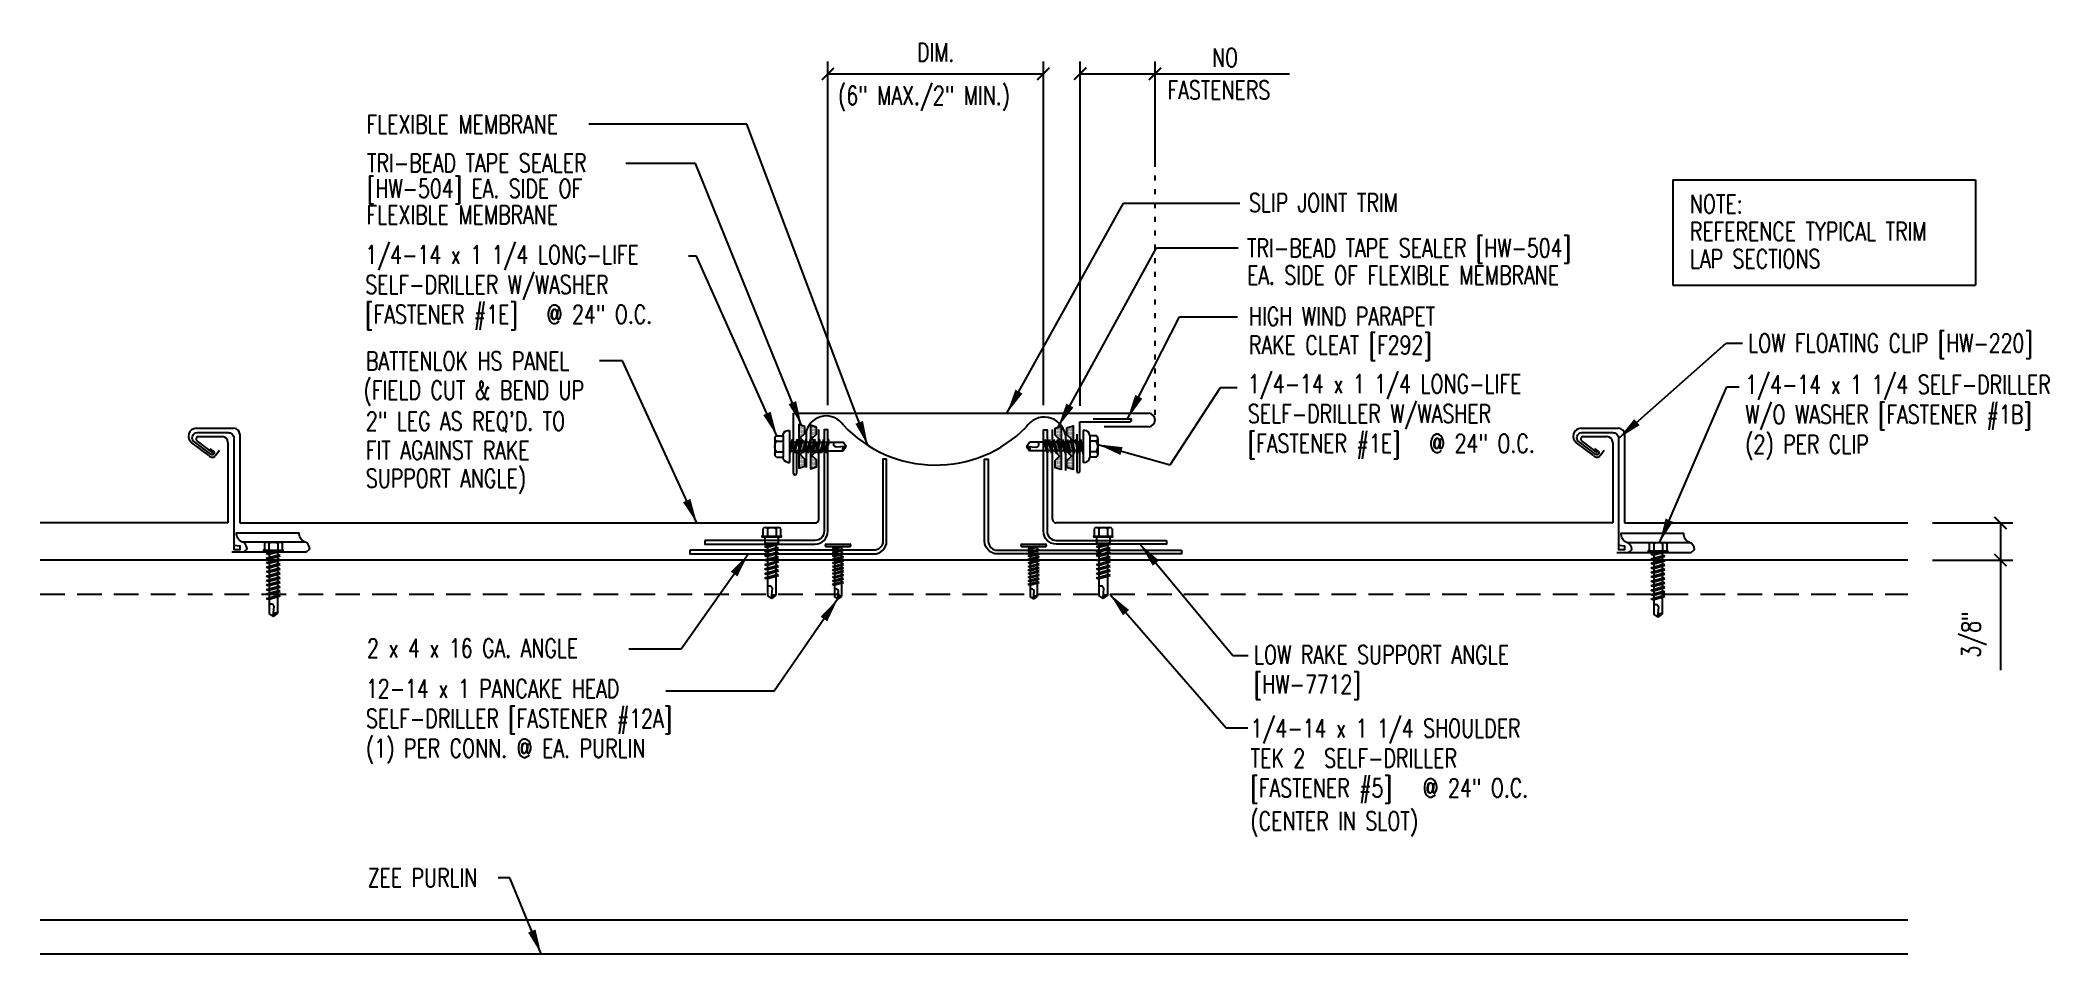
# Model space of a CAD drawing. Header units: inches. Extents: x 4.5 to 45.3, y 17.1 to 35.7.
import ezdxf

# ---------------------------------------------------------------- set-up
doc = ezdxf.new("R2010")
doc.units = ezdxf.units.IN
doc.header["$MEASUREMENT"] = 0
doc.linetypes.add('ACAD_ISO07W100', pattern=[3, 0, -3])
doc.linetypes.add('HIDDEN', pattern=[0.375, 0.25, -0.125])
for name, color, linetype in [('clip', 5, 'Continuous'), ('DIM', 2, 'Continuous'), ('FASTENER', 9, 'Continuous'), ('MEMBRANE', 7, 'Continuous'), ('PANEL', 11, 'Continuous'), ('STLA', 10, 'Continuous'), ('TAPE', 8, 'Continuous'), ('TEXT', 2, 'Continuous'), ('TRIM', 6, 'Continuous')]:
    doc.layers.add(name, color=color, linetype=linetype)
doc.styles.add('TEXT1', font='ROMANS.shx', dxfattribs={"width": 0.75, "height": 0.375})
doc.dimstyles.new('DETAIL$0', dxfattribs={"dimscale": 4, "dimtxt": 0.375, "dimasz": 0.0625, "dimexe": 0.0625, "dimexo": 0.125, "dimgap": 0.0625, "dimtad": 1, "dimdec": 4, "dimzin": 3, "dimdsep": 46, "dimlunit": 4, "dimtxsty": 'TEXT1', "dimblk": 'ARCHTICK', "dimcen": 0.0625, "dimclrd": 7, "dimclre": 7, "dimclrt": 2, "dimadec": 0, "dimazin": 0, "dimtfac": 0.59375, "dimtdec": 4, "dimtmove": 0, "dimatfit": 3, "dimfxl": 0, "dimfrac": 2, "dimtolj": 1, "dimtzin": 3, "dimarcsym": 0})
doc.dimstyles.new('DETAIL$7', dxfattribs={"dimscale": 4, "dimtxt": 0.375, "dimasz": 0.125, "dimexe": 0.0625, "dimexo": 0.125, "dimgap": 0.0625, "dimtad": 1, "dimdec": 4, "dimzin": 3, "dimdsep": 46, "dimlunit": 4, "dimtxsty": 'TEXT1', "dimblk": 'ARCHTICK', "dimcen": 0.0625, "dimclrd": 7, "dimclre": 7, "dimclrt": 2, "dimadec": 0, "dimazin": 0, "dimtfac": 0.59375, "dimtdec": 4, "dimtmove": 2, "dimatfit": 3, "dimfxl": 0, "dimfrac": 2, "dimtolj": 1, "dimtzin": 3, "dimarcsym": 0})

msp = doc.modelspace()

# ---------------------------------------------------------------- texts
at = {"layer": 'DIM', "color": 2, "insert": (28.54386, 35.32526), "char_height": 0.375, "attachment_point": 5, "style": 'TEXT1'}
msp.add_mtext('\\A1;NO', dxfattribs=at)
at = {"layer": 'TEXT', "style": 'TEXT1', "width": 0.75}
for s, p in [('(6" MAX./2" MIN.)', (20.67693, 34.36766)), ('FASTENERS', (27.37592, 34.4789)), ('FLEXIBLE MEMBRANE', (11.091, 33.78281)), ('TRI-BEAD TAPE SEALER', (11.10343, 32.99869)), ('[HW-504] EA. SIDE OF', (11.10343, 32.47883)), ('FLEXIBLE MEMBRANE', (11.09138, 31.94434)), ('SLIP JOINT TRIM', (29.03052, 32.18949)), ('TRI-BEAD TAPE SEALER [HW-504]', (28.99084, 31.27087)), ('EA. SIDE OF FLEXIBLE MEMBRANE', (28.99084, 30.71714)), ('HIGH WIND PARAPET', (29.03052, 29.88016)), ('RAKE CLEAT [F292]', (29.03052, 29.29827)), ('LOW FLOATING CLIP [HW-220]', (39.1752, 29.33696)), ('BATTENLOK HS PANEL', (11.08169, 28.97312)), ('(FIELD CUT & BEND UP', (11.0312, 28.37985)), ('1/4-14 x 1 1/4 SELF-DRILLER', (39.11799, 28.49426)), ('W/O WASHER [FASTENER #1B]', (39.11799, 27.88712)), ('2" LEG AS REQ\'D. TO ', (11.07999, 27.75054)), ('FIT AGAINST RAKE', (11.07999, 27.15932)), ('(2) PER CLIP', (39.11799, 27.27997)), ('SUPPORT ANGLE)', (11.07999, 26.5885)), ('2 x 4 x 16 GA. ANGLE', (11.10427, 23.13797)), ('LOW RAKE SUPPORT ANGLE', (29.13148, 23.00411)), ('[HW-7712]', (29.13148, 22.40411)), ('(CENTER IN SLOT)', (29.05835, 19.62525)), ('ZEE PURLIN', (11.11593, 18.4724))]:
    msp.add_text(s, height=0.375, dxfattribs=at).set_placement(p)

# ---------------------------------------------------------------- blocks, each defined once
blk = doc.blocks.new('_ArchTick')
at = {"color": 0, "linetype": 'ByBlock', "const_width": 0.15}
blk.add_lwpolyline([(-0.5, -0.5), (0.5, 0.5)], dxfattribs=at)
blk = doc.blocks.new('*D11')
at = {"layer": 'DEFPOINTS', "color": 0}
for p in [(42.426, 25.869), (42.426, 25.114), (44.306, 25.114)]:
    blk.add_point(p, dxfattribs=at)
at = {"layer": 'DIM', "color": 7, "lineweight": -2}
for p, q in [((42.926, 25.869), (44.556, 25.869)), ((44.306, 25.869), (44.306, 25.114)), ((42.926, 25.114), (44.556, 25.114)), ((44.306, 25.114), (44.306, 22.876))]:
    blk.add_line(p, q, dxfattribs=at)
at = {"layer": 'DIM', "color": 7, "lineweight": -2, "xscale": 0.25, "yscale": 0.25, "zscale": 0.25}
for p, rotation in [((44.306, 25.869), 90), ((44.306, 25.114), 270)]:
    blk.add_blockref('_ArchTick', p, dxfattribs=dict(at, rotation=rotation))
at = {"layer": 'DIM', "color": 2, "insert": (43.77, 23.601), "char_height": 0.375, "attachment_point": 5, "rotation": 90, "style": 'TEXT1'}
blk.add_mtext('\\A1;3/8"', dxfattribs=at)
blk = doc.blocks.new('*X3')
at = {"color": 0}
for p, q in [((-0.434, 0.135), (-0.434, 0.135)), ((-0.434, 0.123), (-0.434, 0.123)), ((-0.422, 0.141), (-0.422, 0.141)), ((-0.422, 0.129), (-0.422, 0.129)), ((-0.422, 0.117), (-0.422, 0.117)), ((-0.422, 0.105), (-0.422, 0.105)), ((-0.422, 0.094), (-0.422, 0.094)), ((-0.422, 0.082), (-0.422, 0.082)), ((-0.41, 0.135), (-0.41, 0.135)), ((-0.41, 0.123), (-0.41, 0.123)), ((-0.41, 0.111), (-0.41, 0.111)), ((-0.41, 0.1), (-0.41, 0.1)), ((-0.41, 0.088), (-0.41, 0.088)), ((-0.41, 0.076), (-0.41, 0.076)), ((-0.41, 0.064), (-0.41, 0.064)), ((-0.41, 0.053), (-0.41, 0.053)), ((-0.41, 0.041), (-0.41, 0.041)), ((-0.398, 0.141), (-0.398, 0.141)), ((-0.398, 0.129), (-0.398, 0.129)), ((-0.398, 0.117), (-0.398, 0.117)), ((-0.398, 0.105), (-0.398, 0.105)), ((-0.398, 0.094), (-0.398, 0.094)), ((-0.398, 0.082), (-0.398, 0.082)), ((-0.398, 0.07), (-0.398, 0.07)), ((-0.398, 0.059), (-0.398, 0.059)), ((-0.398, 0.047), (-0.398, 0.047)), ((-0.398, 0.035), (-0.398, 0.035)), ((-0.398, 0.023), (-0.398, 0.023)), ((-0.387, 0.135), (-0.387, 0.135)), ((-0.387, 0.123), (-0.387, 0.123)), ((-0.387, 0.111), (-0.387, 0.111)), ((-0.387, 0.1), (-0.387, 0.1)), ((-0.387, 0.088), (-0.387, 0.088)), ((-0.387, 0.076), (-0.387, 0.076)), ((-0.387, 0.064), (-0.387, 0.064)), ((-0.387, 0.053), (-0.387, 0.053)), ((-0.387, 0.041), (-0.387, 0.041)), ((-0.387, 0.029), (-0.387, 0.029)), ((-0.375, 0.141), (-0.375, 0.141)), ((-0.375, 0.129), (-0.375, 0.129)), ((-0.375, 0.117), (-0.375, 0.117)), ((-0.375, 0.105), (-0.375, 0.105)), ((-0.375, 0.094), (-0.375, 0.094)), ((-0.375, 0.082), (-0.375, 0.082)), ((-0.375, 0.07), (-0.375, 0.07)), ((-0.375, 0.059), (-0.375, 0.059)), ((-0.375, 0.047), (-0.375, 0.047)), ((-0.375, 0.035), (-0.375, 0.035)), ((-0.375, 0.023), (-0.375, 0.023)), ((-0.363, 0.135), (-0.363, 0.135)), ((-0.363, 0.123), (-0.363, 0.123)), ((-0.363, 0.111), (-0.363, 0.111)), ((-0.363, 0.1), (-0.363, 0.1)), ((-0.363, 0.088), (-0.363, 0.088)), ((-0.363, 0.076), (-0.363, 0.076)), ((-0.363, 0.064), (-0.363, 0.064)), ((-0.363, 0.053), (-0.363, 0.053)), ((-0.363, 0.041), (-0.363, 0.041)), ((-0.363, 0.029), (-0.363, 0.029)), ((-0.352, 0.141), (-0.352, 0.141)), ((-0.352, 0.129), (-0.352, 0.129)), ((-0.352, 0.117), (-0.352, 0.117)), ((-0.352, 0.105), (-0.352, 0.105)), ((-0.352, 0.094), (-0.352, 0.094)), ((-0.352, 0.082), (-0.352, 0.082)), ((-0.352, 0.07), (-0.352, 0.07)), ((-0.352, 0.059), (-0.352, 0.059)), ((-0.352, 0.047), (-0.352, 0.047)), ((-0.352, 0.035), (-0.352, 0.035)), ((-0.352, 0.023), (-0.352, 0.023)), ((-0.34, 0.135), (-0.34, 0.135)), ((-0.34, 0.123), (-0.34, 0.123)), ((-0.34, 0.111), (-0.34, 0.111)), ((-0.34, 0.1), (-0.34, 0.1)), ((-0.34, 0.088), (-0.34, 0.088)), ((-0.34, 0.076), (-0.34, 0.076)), ((-0.34, 0.064), (-0.34, 0.064)), ((-0.34, 0.053), (-0.34, 0.053)), ((-0.34, 0.041), (-0.34, 0.041)), ((-0.34, 0.029), (-0.34, 0.029)), ((-0.328, 0.141), (-0.328, 0.141)), ((-0.328, 0.129), (-0.328, 0.129)), ((-0.328, 0.117), (-0.328, 0.117)), ((-0.328, 0.105), (-0.328, 0.105)), ((-0.328, 0.094), (-0.328, 0.094)), ((-0.328, 0.082), (-0.328, 0.082)), ((-0.328, 0.07), (-0.328, 0.07)), ((-0.328, 0.059), (-0.328, 0.059)), ((-0.328, 0.047), (-0.328, 0.047)), ((-0.328, 0.035), (-0.328, 0.035)), ((-0.328, 0.023), (-0.328, 0.023)), ((-0.316, 0.135), (-0.316, 0.135)), ((-0.316, 0.123), (-0.316, 0.123)), ((-0.316, 0.111), (-0.316, 0.111)), ((-0.316, 0.1), (-0.316, 0.1)), ((-0.316, 0.088), (-0.316, 0.088)), ((-0.316, 0.076), (-0.316, 0.076)), ((-0.316, 0.064), (-0.316, 0.064)), ((-0.316, 0.053), (-0.316, 0.053)), ((-0.316, 0.041), (-0.316, 0.041)), ((-0.316, 0.029), (-0.316, 0.029)), ((-0.305, 0.141), (-0.305, 0.141)), ((-0.305, 0.129), (-0.305, 0.129)), ((-0.305, 0.117), (-0.305, 0.117)), ((-0.305, 0.105), (-0.305, 0.105)), ((-0.305, 0.094), (-0.305, 0.094)), ((-0.305, 0.082), (-0.305, 0.082)), ((-0.305, 0.07), (-0.305, 0.07)), ((-0.305, 0.059), (-0.305, 0.059)), ((-0.305, 0.047), (-0.305, 0.047)), ((-0.305, 0.035), (-0.305, 0.035)), ((-0.305, 0.023), (-0.305, 0.023)), ((-0.293, 0.135), (-0.293, 0.135)), ((-0.293, 0.123), (-0.293, 0.123)), ((-0.293, 0.111), (-0.293, 0.111)), ((-0.293, 0.1), (-0.293, 0.1)), ((-0.293, 0.088), (-0.293, 0.088)), ((-0.293, 0.076), (-0.293, 0.076)), ((-0.293, 0.064), (-0.293, 0.064)), ((-0.293, 0.053), (-0.293, 0.053)), ((-0.293, 0.041), (-0.293, 0.041)), ((-0.293, 0.029), (-0.293, 0.029)), ((-0.281, 0.141), (-0.281, 0.141)), ((-0.281, 0.129), (-0.281, 0.129)), ((-0.281, 0.117), (-0.281, 0.117)), ((-0.281, 0.105), (-0.281, 0.105)), ((-0.281, 0.094), (-0.281, 0.094)), ((-0.281, 0.082), (-0.281, 0.082)), ((-0.281, 0.07), (-0.281, 0.07)), ((-0.281, 0.059), (-0.281, 0.059)), ((-0.281, 0.047), (-0.281, 0.047)), ((-0.281, 0.035), (-0.281, 0.035)), ((-0.281, 0.023), (-0.281, 0.023)), ((-0.27, 0.135), (-0.27, 0.135)), ((-0.27, 0.123), (-0.27, 0.123)), ((-0.27, 0.111), (-0.27, 0.111)), ((-0.27, 0.1), (-0.27, 0.1)), ((-0.27, 0.088), (-0.27, 0.088)), ((-0.27, 0.076), (-0.27, 0.076)), ((-0.27, 0.064), (-0.27, 0.064)), ((-0.27, 0.053), (-0.27, 0.053)), ((-0.27, 0.041), (-0.27, 0.041)), ((-0.27, 0.029), (-0.27, 0.029)), ((-0.258, 0.141), (-0.258, 0.141)), ((-0.258, 0.129), (-0.258, 0.129)), ((-0.258, 0.117), (-0.258, 0.117)), ((-0.258, 0.105), (-0.258, 0.105)), ((-0.258, 0.094), (-0.258, 0.094)), ((-0.258, 0.082), (-0.258, 0.082)), ((-0.258, 0.07), (-0.258, 0.07)), ((-0.258, 0.059), (-0.258, 0.059)), ((-0.258, 0.047), (-0.258, 0.047)), ((-0.258, 0.035), (-0.258, 0.035)), ((-0.258, 0.023), (-0.258, 0.023)), ((-0.246, 0.135), (-0.246, 0.135)), ((-0.246, 0.123), (-0.246, 0.123)), ((-0.246, 0.111), (-0.246, 0.111)), ((-0.246, 0.1), (-0.246, 0.1)), ((-0.246, 0.088), (-0.246, 0.088)), ((-0.246, 0.076), (-0.246, 0.076)), ((-0.246, 0.064), (-0.246, 0.064)), ((-0.246, 0.053), (-0.246, 0.053)), ((-0.246, 0.041), (-0.246, 0.041)), ((-0.234, 0.141), (-0.234, 0.141)), ((-0.234, 0.129), (-0.234, 0.129)), ((-0.234, 0.117), (-0.234, 0.117)), ((-0.234, 0.105), (-0.234, 0.105)), ((-0.234, 0.094), (-0.234, 0.094)), ((-0.234, 0.082), (-0.234, 0.082)), ((-0.234, 0.07), (-0.234, 0.07)), ((-0.234, 0.059), (-0.234, 0.059)), ((-0.234, 0.047), (-0.234, 0.047)), ((-0.223, 0.135), (-0.223, 0.135)), ((-0.223, 0.123), (-0.223, 0.123)), ((-0.223, 0.111), (-0.223, 0.111)), ((-0.223, 0.1), (-0.223, 0.1)), ((-0.223, 0.088), (-0.223, 0.088)), ((-0.223, 0.076), (-0.223, 0.076)), ((-0.223, 0.064), (-0.223, 0.064)), ((-0.211, 0.141), (-0.211, 0.141)), ((-0.211, 0.129), (-0.211, 0.129)), ((-0.211, 0.117), (-0.211, 0.117)), ((-0.211, 0.105), (-0.211, 0.105)), ((-0.211, 0.094), (-0.211, 0.094)), ((-0.211, 0.082), (-0.211, 0.082)), ((-0.211, 0.07), (-0.211, 0.07)), ((-0.199, 0.135), (-0.199, 0.135)), ((-0.199, 0.123), (-0.199, 0.123)), ((-0.199, 0.111), (-0.199, 0.111)), ((-0.199, 0.1), (-0.199, 0.1)), ((-0.199, 0.088), (-0.199, 0.088)), ((-0.188, 0.141), (-0.188, 0.141)), ((-0.188, 0.129), (-0.188, 0.129)), ((-0.188, 0.117), (-0.188, 0.117)), ((-0.188, 0.105), (-0.188, 0.105)), ((-0.188, 0.094), (-0.188, 0.094)), ((-0.176, 0.135), (-0.176, 0.135)), ((-0.176, 0.123), (-0.176, 0.123)), ((-0.176, 0.111), (-0.176, 0.111)), ((-0.164, 0.141), (-0.164, 0.141)), ((-0.164, 0.129), (-0.164, 0.129)), ((-0.164, 0.117), (-0.164, 0.117)), ((-0.164, 0.105), (-0.164, 0.105)), ((-0.152, 0.135), (-0.152, 0.135)), ((-0.152, 0.123), (-0.152, 0.123)), ((-0.152, 0.111), (-0.152, 0.111)), ((-0.152, 0.1), (-0.152, 0.1)), ((-0.141, 0.141), (-0.141, 0.141)), ((-0.141, 0.129), (-0.141, 0.129)), ((-0.141, 0.117), (-0.141, 0.117)), ((-0.141, 0.105), (-0.141, 0.105)), ((-0.141, 0.094), (-0.141, 0.094)), ((-0.141, 0.082), (-0.141, 0.082)), ((-0.129, 0.135), (-0.129, 0.135)), ((-0.129, 0.123), (-0.129, 0.123)), ((-0.129, 0.111), (-0.129, 0.111)), ((-0.129, 0.1), (-0.129, 0.1)), ((-0.129, 0.088), (-0.129, 0.088)), ((-0.129, 0.076), (-0.129, 0.076)), ((-0.117, 0.141), (-0.117, 0.141)), ((-0.117, 0.129), (-0.117, 0.129)), ((-0.117, 0.117), (-0.117, 0.117)), ((-0.117, 0.105), (-0.117, 0.105)), ((-0.117, 0.094), (-0.117, 0.094)), ((-0.117, 0.082), (-0.117, 0.082)), ((-0.117, 0.07), (-0.117, 0.07)), ((-0.117, 0.059), (-0.117, 0.059)), ((-0.105, 0.135), (-0.105, 0.135)), ((-0.105, 0.123), (-0.105, 0.123)), ((-0.105, 0.111), (-0.105, 0.111)), ((-0.105, 0.1), (-0.105, 0.1)), ((-0.105, 0.088), (-0.105, 0.088)), ((-0.105, 0.076), (-0.105, 0.076)), ((-0.105, 0.064), (-0.105, 0.064)), ((-0.105, 0.053), (-0.105, 0.053)), ((-0.094, 0.141), (-0.094, 0.141)), ((-0.094, 0.129), (-0.094, 0.129)), ((-0.094, 0.117), (-0.094, 0.117)), ((-0.094, 0.105), (-0.094, 0.105)), ((-0.094, 0.094), (-0.094, 0.094)), ((-0.094, 0.082), (-0.094, 0.082)), ((-0.094, 0.07), (-0.094, 0.07)), ((-0.094, 0.059), (-0.094, 0.059)), ((-0.094, 0.047), (-0.094, 0.047)), ((-0.094, 0.035), (-0.094, 0.035)), ((-0.082, 0.135), (-0.082, 0.135)), ((-0.082, 0.123), (-0.082, 0.123)), ((-0.082, 0.111), (-0.082, 0.111)), ((-0.082, 0.1), (-0.082, 0.1)), ((-0.082, 0.088), (-0.082, 0.088)), ((-0.082, 0.076), (-0.082, 0.076)), ((-0.082, 0.064), (-0.082, 0.064)), ((-0.082, 0.053), (-0.082, 0.053)), ((-0.082, 0.041), (-0.082, 0.041)), ((-0.082, 0.029), (-0.082, 0.029)), ((-0.07, 0.141), (-0.07, 0.141)), ((-0.07, 0.129), (-0.07, 0.129)), ((-0.07, 0.117), (-0.07, 0.117)), ((-0.07, 0.105), (-0.07, 0.105)), ((-0.07, 0.094), (-0.07, 0.094)), ((-0.07, 0.082), (-0.07, 0.082)), ((-0.07, 0.07), (-0.07, 0.07)), ((-0.07, 0.059), (-0.07, 0.059)), ((-0.07, 0.047), (-0.07, 0.047)), ((-0.07, 0.035), (-0.07, 0.035)), ((-0.07, 0.023), (-0.07, 0.023)), ((-0.059, 0.135), (-0.059, 0.135)), ((-0.059, 0.123), (-0.059, 0.123)), ((-0.059, 0.111), (-0.059, 0.111)), ((-0.059, 0.1), (-0.059, 0.1)), ((-0.059, 0.088), (-0.059, 0.088)), ((-0.059, 0.076), (-0.059, 0.076)), ((-0.059, 0.064), (-0.059, 0.064)), ((-0.059, 0.053), (-0.059, 0.053)), ((-0.059, 0.041), (-0.059, 0.041)), ((-0.059, 0.029), (-0.059, 0.029)), ((-0.047, 0.141), (-0.047, 0.141)), ((-0.047, 0.129), (-0.047, 0.129)), ((-0.047, 0.117), (-0.047, 0.117)), ((-0.047, 0.105), (-0.047, 0.105)), ((-0.047, 0.094), (-0.047, 0.094)), ((-0.047, 0.082), (-0.047, 0.082)), ((-0.047, 0.07), (-0.047, 0.07)), ((-0.047, 0.059), (-0.047, 0.059)), ((-0.047, 0.047), (-0.047, 0.047)), ((-0.047, 0.035), (-0.047, 0.035)), ((-0.047, 0.023), (-0.047, 0.023)), ((-0.035, 0.135), (-0.035, 0.135)), ((-0.035, 0.123), (-0.035, 0.123)), ((-0.035, 0.111), (-0.035, 0.111)), ((-0.035, 0.1), (-0.035, 0.1)), ((-0.035, 0.088), (-0.035, 0.088)), ((-0.035, 0.076), (-0.035, 0.076)), ((-0.035, 0.064), (-0.035, 0.064)), ((-0.035, 0.053), (-0.035, 0.053)), ((-0.035, 0.041), (-0.035, 0.041)), ((-0.035, 0.029), (-0.035, 0.029)), ((-0.023, 0.141), (-0.023, 0.141)), ((-0.023, 0.129), (-0.023, 0.129)), ((-0.023, 0.117), (-0.023, 0.117)), ((-0.023, 0.105), (-0.023, 0.105)), ((-0.023, 0.094), (-0.023, 0.094)), ((-0.023, 0.082), (-0.023, 0.082)), ((-0.023, 0.07), (-0.023, 0.07)), ((-0.023, 0.059), (-0.023, 0.059)), ((-0.023, 0.047), (-0.023, 0.047)), ((-0.023, 0.035), (-0.023, 0.035)), ((-0.023, 0.023), (-0.023, 0.023)), ((-0.012, 0.135), (-0.012, 0.135)), ((-0.012, 0.123), (-0.012, 0.123)), ((-0.012, 0.111), (-0.012, 0.111)), ((-0.012, 0.1), (-0.012, 0.1)), ((-0.012, 0.088), (-0.012, 0.088)), ((-0.012, 0.076), (-0.012, 0.076)), ((-0.012, 0.064), (-0.012, 0.064)), ((-0.012, 0.053), (-0.012, 0.053)), ((-0.012, 0.041), (-0.012, 0.041)), ((-0.012, 0.029), (-0.012, 0.029)), ((0, 0.141), (0, 0.141)), ((0, 0.129), (0, 0.129)), ((0, 0.117), (0, 0.117)), ((0, 0.105), (0, 0.105)), ((0, 0.094), (0, 0.094)), ((0, 0.082), (0, 0.082)), ((0, 0.07), (0, 0.07)), ((0, 0.059), (0, 0.059)), ((0, 0.047), (0, 0.047)), ((0, 0.035), (0, 0.035)), ((0, 0.023), (0, 0.023)), ((0.012, 0.135), (0.012, 0.135)), ((0.012, 0.123), (0.012, 0.123)), ((0.012, 0.111), (0.012, 0.111)), ((0.012, 0.1), (0.012, 0.1)), ((0.012, 0.088), (0.012, 0.088)), ((0.012, 0.076), (0.012, 0.076)), ((0.012, 0.064), (0.012, 0.064)), ((0.012, 0.053), (0.012, 0.053)), ((0.012, 0.041), (0.012, 0.041)), ((0.012, 0.029), (0.012, 0.029)), ((0.023, 0.141), (0.023, 0.141)), ((0.023, 0.129), (0.023, 0.129)), ((0.023, 0.117), (0.023, 0.117)), ((0.023, 0.105), (0.023, 0.105)), ((0.023, 0.094), (0.023, 0.094)), ((0.023, 0.082), (0.023, 0.082)), ((0.023, 0.07), (0.023, 0.07)), ((0.023, 0.059), (0.023, 0.059)), ((0.023, 0.047), (0.023, 0.047)), ((0.023, 0.035), (0.023, 0.035)), ((0.023, 0.023), (0.023, 0.023)), ((0.035, 0.135), (0.035, 0.135)), ((0.035, 0.123), (0.035, 0.123)), ((0.035, 0.111), (0.035, 0.111)), ((0.035, 0.1), (0.035, 0.1)), ((0.035, 0.088), (0.035, 0.088)), ((0.035, 0.076), (0.035, 0.076)), ((0.035, 0.064), (0.035, 0.064)), ((0.035, 0.053), (0.035, 0.053)), ((0.035, 0.041), (0.035, 0.041)), ((0.035, 0.029), (0.035, 0.029)), ((0.047, 0.141), (0.047, 0.141)), ((0.047, 0.129), (0.047, 0.129)), ((0.047, 0.117), (0.047, 0.117)), ((0.047, 0.105), (0.047, 0.105)), ((0.047, 0.094), (0.047, 0.094)), ((0.047, 0.082), (0.047, 0.082)), ((0.047, 0.07), (0.047, 0.07)), ((0.047, 0.059), (0.047, 0.059)), ((0.047, 0.047), (0.047, 0.047)), ((0.047, 0.035), (0.047, 0.035)), ((0.047, 0.023), (0.047, 0.023)), ((0.059, 0.135), (0.059, 0.135)), ((0.059, 0.123), (0.059, 0.123)), ((0.059, 0.111), (0.059, 0.111)), ((0.059, 0.1), (0.059, 0.1)), ((0.059, 0.088), (0.059, 0.088)), ((0.059, 0.076), (0.059, 0.076)), ((0.059, 0.064), (0.059, 0.064)), ((0.059, 0.053), (0.059, 0.053)), ((0.059, 0.041), (0.059, 0.041)), ((0.059, 0.029), (0.059, 0.029)), ((0.07, 0.141), (0.07, 0.141)), ((0.07, 0.129), (0.07, 0.129)), ((0.07, 0.117), (0.07, 0.117)), ((0.07, 0.105), (0.07, 0.105)), ((0.07, 0.094), (0.07, 0.094)), ((0.07, 0.082), (0.07, 0.082)), ((0.07, 0.07), (0.07, 0.07)), ((0.07, 0.059), (0.07, 0.059)), ((0.07, 0.047), (0.07, 0.047)), ((0.07, 0.035), (0.07, 0.035)), ((0.07, 0.023), (0.07, 0.023)), ((0.082, 0.135), (0.082, 0.135)), ((0.082, 0.123), (0.082, 0.123)), ((0.082, 0.111), (0.082, 0.111)), ((0.082, 0.1), (0.082, 0.1)), ((0.082, 0.088), (0.082, 0.088)), ((0.082, 0.076), (0.082, 0.076)), ((0.082, 0.064), (0.082, 0.064)), ((0.082, 0.053), (0.082, 0.053)), ((0.082, 0.041), (0.082, 0.041)), ((0.082, 0.029), (0.082, 0.029)), ((0.094, 0.141), (0.094, 0.141)), ((0.094, 0.129), (0.094, 0.129)), ((0.094, 0.117), (0.094, 0.117)), ((0.094, 0.105), (0.094, 0.105)), ((0.094, 0.094), (0.094, 0.094)), ((0.094, 0.082), (0.094, 0.082)), ((0.094, 0.07), (0.094, 0.07)), ((0.094, 0.059), (0.094, 0.059)), ((0.094, 0.047), (0.094, 0.047)), ((0.094, 0.035), (0.094, 0.035)), ((0.105, 0.135), (0.105, 0.135)), ((0.105, 0.123), (0.105, 0.123)), ((0.105, 0.111), (0.105, 0.111)), ((0.105, 0.1), (0.105, 0.1)), ((0.105, 0.088), (0.105, 0.088)), ((0.105, 0.076), (0.105, 0.076)), ((0.105, 0.064), (0.105, 0.064)), ((0.105, 0.053), (0.105, 0.053)), ((0.117, 0.141), (0.117, 0.141)), ((0.117, 0.129), (0.117, 0.129)), ((0.117, 0.117), (0.117, 0.117)), ((0.117, 0.105), (0.117, 0.105)), ((0.117, 0.094), (0.117, 0.094)), ((0.117, 0.082), (0.117, 0.082)), ((0.117, 0.07), (0.117, 0.07)), ((0.117, 0.059), (0.117, 0.059)), ((0.129, 0.135), (0.129, 0.135)), ((0.129, 0.123), (0.129, 0.123)), ((0.129, 0.111), (0.129, 0.111)), ((0.129, 0.1), (0.129, 0.1)), ((0.129, 0.088), (0.129, 0.088)), ((0.129, 0.076), (0.129, 0.076)), ((0.141, 0.141), (0.141, 0.141)), ((0.141, 0.129), (0.141, 0.129)), ((0.141, 0.117), (0.141, 0.117)), ((0.141, 0.105), (0.141, 0.105)), ((0.141, 0.094), (0.141, 0.094)), ((0.141, 0.082), (0.141, 0.082)), ((0.152, 0.135), (0.152, 0.135)), ((0.152, 0.123), (0.152, 0.123)), ((0.152, 0.111), (0.152, 0.111)), ((0.152, 0.1), (0.152, 0.1)), ((0.164, 0.141), (0.164, 0.141)), ((0.164, 0.129), (0.164, 0.129)), ((0.164, 0.117), (0.164, 0.117)), ((0.164, 0.105), (0.164, 0.105)), ((0.176, 0.135), (0.176, 0.135)), ((0.176, 0.123), (0.176, 0.123)), ((0.176, 0.111), (0.176, 0.111)), ((0.188, 0.141), (0.188, 0.141)), ((0.188, 0.129), (0.188, 0.129)), ((0.188, 0.117), (0.188, 0.117)), ((0.188, 0.105), (0.188, 0.105)), ((0.188, 0.094), (0.188, 0.094)), ((0.199, 0.135), (0.199, 0.135)), ((0.199, 0.123), (0.199, 0.123)), ((0.199, 0.111), (0.199, 0.111)), ((0.199, 0.1), (0.199, 0.1)), ((0.199, 0.088), (0.199, 0.088)), ((0.211, 0.141), (0.211, 0.141)), ((0.211, 0.129), (0.211, 0.129)), ((0.211, 0.117), (0.211, 0.117)), ((0.211, 0.105), (0.211, 0.105)), ((0.211, 0.094), (0.211, 0.094)), ((0.211, 0.082), (0.211, 0.082)), ((0.211, 0.07), (0.211, 0.07)), ((0.223, 0.135), (0.223, 0.135)), ((0.223, 0.123), (0.223, 0.123)), ((0.223, 0.111), (0.223, 0.111)), ((0.223, 0.1), (0.223, 0.1)), ((0.223, 0.088), (0.223, 0.088)), ((0.223, 0.076), (0.223, 0.076)), ((0.223, 0.064), (0.223, 0.064)), ((0.234, 0.141), (0.234, 0.141)), ((0.234, 0.129), (0.234, 0.129)), ((0.234, 0.117), (0.234, 0.117)), ((0.234, 0.105), (0.234, 0.105)), ((0.234, 0.094), (0.234, 0.094)), ((0.234, 0.082), (0.234, 0.082)), ((0.234, 0.07), (0.234, 0.07)), ((0.234, 0.059), (0.234, 0.059)), ((0.234, 0.047), (0.234, 0.047)), ((0.246, 0.135), (0.246, 0.135)), ((0.246, 0.123), (0.246, 0.123)), ((0.246, 0.111), (0.246, 0.111)), ((0.246, 0.1), (0.246, 0.1)), ((0.246, 0.088), (0.246, 0.088)), ((0.246, 0.076), (0.246, 0.076)), ((0.246, 0.064), (0.246, 0.064)), ((0.246, 0.053), (0.246, 0.053)), ((0.246, 0.041), (0.246, 0.041)), ((0.258, 0.141), (0.258, 0.141)), ((0.258, 0.129), (0.258, 0.129)), ((0.258, 0.117), (0.258, 0.117)), ((0.258, 0.105), (0.258, 0.105)), ((0.258, 0.094), (0.258, 0.094)), ((0.258, 0.082), (0.258, 0.082)), ((0.258, 0.07), (0.258, 0.07)), ((0.258, 0.059), (0.258, 0.059)), ((0.258, 0.047), (0.258, 0.047)), ((0.258, 0.035), (0.258, 0.035)), ((0.258, 0.023), (0.258, 0.023)), ((0.27, 0.135), (0.27, 0.135)), ((0.27, 0.123), (0.27, 0.123)), ((0.27, 0.111), (0.27, 0.111)), ((0.27, 0.1), (0.27, 0.1)), ((0.27, 0.088), (0.27, 0.088)), ((0.27, 0.076), (0.27, 0.076)), ((0.27, 0.064), (0.27, 0.064)), ((0.27, 0.053), (0.27, 0.053)), ((0.27, 0.041), (0.27, 0.041)), ((0.27, 0.029), (0.27, 0.029)), ((0.281, 0.141), (0.281, 0.141)), ((0.281, 0.129), (0.281, 0.129)), ((0.281, 0.117), (0.281, 0.117)), ((0.281, 0.105), (0.281, 0.105)), ((0.281, 0.094), (0.281, 0.094)), ((0.281, 0.082), (0.281, 0.082)), ((0.281, 0.07), (0.281, 0.07)), ((0.281, 0.059), (0.281, 0.059)), ((0.281, 0.047), (0.281, 0.047)), ((0.281, 0.035), (0.281, 0.035)), ((0.281, 0.023), (0.281, 0.023)), ((0.293, 0.135), (0.293, 0.135)), ((0.293, 0.123), (0.293, 0.123)), ((0.293, 0.111), (0.293, 0.111)), ((0.293, 0.1), (0.293, 0.1)), ((0.293, 0.088), (0.293, 0.088)), ((0.293, 0.076), (0.293, 0.076)), ((0.293, 0.064), (0.293, 0.064)), ((0.293, 0.053), (0.293, 0.053)), ((0.293, 0.041), (0.293, 0.041)), ((0.293, 0.029), (0.293, 0.029)), ((0.305, 0.141), (0.305, 0.141)), ((0.305, 0.129), (0.305, 0.129)), ((0.305, 0.117), (0.305, 0.117)), ((0.305, 0.105), (0.305, 0.105)), ((0.305, 0.094), (0.305, 0.094)), ((0.305, 0.082), (0.305, 0.082)), ((0.305, 0.07), (0.305, 0.07)), ((0.305, 0.059), (0.305, 0.059)), ((0.305, 0.047), (0.305, 0.047)), ((0.305, 0.035), (0.305, 0.035)), ((0.305, 0.023), (0.305, 0.023)), ((0.316, 0.135), (0.316, 0.135)), ((0.316, 0.123), (0.316, 0.123)), ((0.316, 0.111), (0.316, 0.111)), ((0.316, 0.1), (0.316, 0.1)), ((0.316, 0.088), (0.316, 0.088)), ((0.316, 0.076), (0.316, 0.076)), ((0.316, 0.064), (0.316, 0.064)), ((0.316, 0.053), (0.316, 0.053)), ((0.316, 0.041), (0.316, 0.041)), ((0.316, 0.029), (0.316, 0.029)), ((0.328, 0.141), (0.328, 0.141)), ((0.328, 0.129), (0.328, 0.129)), ((0.328, 0.117), (0.328, 0.117)), ((0.328, 0.105), (0.328, 0.105)), ((0.328, 0.094), (0.328, 0.094)), ((0.328, 0.082), (0.328, 0.082)), ((0.328, 0.07), (0.328, 0.07)), ((0.328, 0.059), (0.328, 0.059)), ((0.328, 0.047), (0.328, 0.047)), ((0.328, 0.035), (0.328, 0.035)), ((0.328, 0.023), (0.328, 0.023)), ((0.34, 0.135), (0.34, 0.135)), ((0.34, 0.123), (0.34, 0.123)), ((0.34, 0.111), (0.34, 0.111)), ((0.34, 0.1), (0.34, 0.1)), ((0.34, 0.088), (0.34, 0.088)), ((0.34, 0.076), (0.34, 0.076)), ((0.34, 0.064), (0.34, 0.064)), ((0.34, 0.053), (0.34, 0.053)), ((0.34, 0.041), (0.34, 0.041)), ((0.34, 0.029), (0.34, 0.029)), ((0.352, 0.141), (0.352, 0.141)), ((0.352, 0.129), (0.352, 0.129)), ((0.352, 0.117), (0.352, 0.117)), ((0.352, 0.105), (0.352, 0.105)), ((0.352, 0.094), (0.352, 0.094)), ((0.352, 0.082), (0.352, 0.082)), ((0.352, 0.07), (0.352, 0.07)), ((0.352, 0.059), (0.352, 0.059)), ((0.352, 0.047), (0.352, 0.047)), ((0.352, 0.035), (0.352, 0.035)), ((0.352, 0.023), (0.352, 0.023)), ((0.363, 0.135), (0.363, 0.135)), ((0.363, 0.123), (0.363, 0.123)), ((0.363, 0.111), (0.363, 0.111)), ((0.363, 0.1), (0.363, 0.1)), ((0.363, 0.088), (0.363, 0.088)), ((0.363, 0.076), (0.363, 0.076)), ((0.363, 0.064), (0.363, 0.064)), ((0.363, 0.053), (0.363, 0.053)), ((0.363, 0.041), (0.363, 0.041)), ((0.363, 0.029), (0.363, 0.029)), ((0.375, 0.141), (0.375, 0.141)), ((0.375, 0.129), (0.375, 0.129)), ((0.375, 0.117), (0.375, 0.117)), ((0.375, 0.105), (0.375, 0.105)), ((0.375, 0.094), (0.375, 0.094)), ((0.375, 0.082), (0.375, 0.082)), ((0.375, 0.07), (0.375, 0.07)), ((0.375, 0.059), (0.375, 0.059)), ((0.375, 0.047), (0.375, 0.047)), ((0.375, 0.035), (0.375, 0.035)), ((0.375, 0.023), (0.375, 0.023)), ((0.387, 0.135), (0.387, 0.135)), ((0.387, 0.123), (0.387, 0.123)), ((0.387, 0.111), (0.387, 0.111)), ((0.387, 0.1), (0.387, 0.1)), ((0.387, 0.088), (0.387, 0.088)), ((0.387, 0.076), (0.387, 0.076)), ((0.387, 0.064), (0.387, 0.064)), ((0.387, 0.053), (0.387, 0.053)), ((0.387, 0.041), (0.387, 0.041)), ((0.387, 0.029), (0.387, 0.029)), ((0.398, 0.141), (0.398, 0.141)), ((0.398, 0.129), (0.398, 0.129)), ((0.398, 0.117), (0.398, 0.117)), ((0.398, 0.105), (0.398, 0.105)), ((0.398, 0.094), (0.398, 0.094)), ((0.398, 0.082), (0.398, 0.082)), ((0.398, 0.07), (0.398, 0.07)), ((0.398, 0.059), (0.398, 0.059)), ((0.398, 0.047), (0.398, 0.047)), ((0.398, 0.035), (0.398, 0.035)), ((0.398, 0.023), (0.398, 0.023)), ((0.41, 0.135), (0.41, 0.135)), ((0.41, 0.123), (0.41, 0.123)), ((0.41, 0.111), (0.41, 0.111)), ((0.41, 0.1), (0.41, 0.1)), ((0.41, 0.088), (0.41, 0.088)), ((0.41, 0.076), (0.41, 0.076)), ((0.41, 0.064), (0.41, 0.064)), ((0.41, 0.053), (0.41, 0.053)), ((0.41, 0.041), (0.41, 0.041)), ((0.422, 0.141), (0.422, 0.141)), ((0.422, 0.129), (0.422, 0.129)), ((0.422, 0.117), (0.422, 0.117)), ((0.422, 0.105), (0.422, 0.105)), ((0.422, 0.094), (0.422, 0.094)), ((0.422, 0.082), (0.422, 0.082)), ((0.434, 0.135), (0.434, 0.135)), ((0.434, 0.123), (0.434, 0.123))]:
    blk.add_line(p, q, dxfattribs=at)
blk = doc.blocks.new('MB_DBTAP')
at = {"layer": 'TAPE', "color": 9}
blk.add_lwpolyline([(-0.403, 0.018), (-0.442, 0.141), (0.442, 0.141), (0.403, 0.018), (0.26, 0.018), (0.17, 0.109), (0.079, 0.018), (0, 0.018), (-0.079, 0.018), (-0.17, 0.109), (-0.26, 0.018)], close=True, dxfattribs=at)
at = {"layer": 'TAPE', "color": 251}
blk.add_blockref('*X3', (0, 0), dxfattribs=at)
blk = doc.blocks.new('MB_DW3')
at = {"layer": 'FASTENER'}
for p, q in [((-0.324, 0.071), (-0.324, 0.037)), ((-0.324, 0.037), (0.324, 0.037)), ((-0.224, 0.171), (0.215, 0.171)), ((-0.215, 0.305), (-0.215, 0.171)), ((-0.161, 0.337), (0.161, 0.337)), ((-0.139, -0.016), (0.046, 0.037)), ((-0.107, 0.305), (-0.107, 0.171)), ((-0.104, -0.036), (0.139, 0.033)), ((-0.086, 0.037), (0.086, 0.037)), ((-0.086, 0.037), (-0.086, -0.001)), ((0.086, 0.037), (0.133, 0.037)), ((0.086, 0.018), (0.086, -0.042)), ((0.107, 0.305), (0.107, 0.171)), ((0.139, 0.033), (0.133, 0.037)), ((0.215, 0.305), (0.215, 0.171)), ((0.324, 0.071), (0.324, 0.037)), ((-0.104, -0.036), (-0.139, -0.016)), ((-0.139, -0.107), (0.104, -0.038)), ((-0.104, -0.127), (-0.139, -0.107)), ((-0.139, -0.198), (0.104, -0.128)), ((-0.104, -0.218), (-0.139, -0.198)), ((-0.139, -0.289), (0.104, -0.219)), ((-0.104, -0.309), (-0.139, -0.289)), ((-0.139, -0.38), (0.104, -0.31)), ((-0.104, -0.4), (-0.139, -0.38)), ((-0.139, -0.47), (0.104, -0.401)), ((-0.104, -0.127), (0.139, -0.058)), ((-0.104, -0.218), (0.139, -0.149)), ((-0.104, -0.309), (0.139, -0.239)), ((-0.104, -0.4), (0.139, -0.33)), ((-0.086, -0.031), (-0.086, -0.092)), ((-0.086, -0.122), (-0.086, -0.183)), ((-0.086, -0.213), (-0.086, -0.274)), ((-0.086, -0.304), (-0.086, -0.364)), ((-0.086, -0.395), (-0.086, -0.455)), ((0.086, -0.073), (0.086, -0.133)), ((0.086, -0.164), (0.086, -0.224)), ((0.086, -0.255), (0.086, -0.315)), ((0.086, -0.345), (0.086, -0.406)), ((0.139, -0.058), (0.104, -0.038)), ((0.139, -0.149), (0.104, -0.128)), ((0.139, -0.239), (0.104, -0.219)), ((0.139, -0.33), (0.104, -0.31)), ((0.139, -0.421), (0.104, -0.401)), ((-0.104, -0.491), (-0.139, -0.47)), ((-0.139, -0.561), (0.104, -0.492)), ((-0.104, -0.581), (-0.139, -0.561)), ((-0.139, -0.652), (0.104, -0.583)), ((-0.104, -0.672), (-0.139, -0.652)), ((-0.139, -0.743), (0.104, -0.674)), ((-0.104, -0.763), (-0.139, -0.743)), ((-0.104, -0.491), (0.139, -0.421)), ((-0.104, -0.581), (0.139, -0.512)), ((-0.104, -0.672), (0.139, -0.603)), ((-0.104, -0.763), (0.139, -0.694)), ((-0.086, -0.486), (-0.086, -0.546)), ((-0.086, -0.577), (-0.086, -0.637)), ((-0.086, -0.667), (-0.086, -0.728)), ((-0.086, -0.758), (-0.086, -1.05)), ((0.086, -0.436), (0.086, -0.497)), ((0.086, -0.527), (0.086, -0.588)), ((0.086, -0.618), (0.086, -0.679)), ((0.086, -0.709), (0.086, -1.05)), ((0.139, -0.512), (0.104, -0.492)), ((0.139, -0.603), (0.104, -0.583)), ((0.139, -0.694), (0.104, -0.674)), ((0, -1.111), (-0.086, -1.05)), ((-0.002, -1.095), (0.014, -0.909)), ((0, -1.111), (0.086, -1.05))]:
    blk.add_line(p, q, dxfattribs=at)
for centre, radius, start, end in [((-0.224, 0.071), 0.1, 90, 180), ((-0.161, 0.274), 0.0628, 29.8754, 150.1246), ((0, 0.141), 0.196, 56.9974, 123.0026), ((0.161, 0.274), 0.0628, 29.8754, 150.1246), ((0.224, 0.071), 0.1, 0, 90), ((-0.046, -0.921), 0.0615, 11.1445, 130.906), ((0.054, -1.097), 0.0563, 55.4585, 194.8454)]:
    blk.add_arc(centre, radius, start, end, dxfattribs=at)
blk = doc.blocks.new('*D12')
at = {"layer": 'DEFPOINTS', "color": 0}
for p in [(24.853, 34.996), (20.471, 27.764), (24.853, 27.764)]:
    blk.add_point(p, dxfattribs=at)
at = {"layer": 'DIM', "color": 7, "lineweight": -2}
for p, q in [((20.471, 28.264), (20.471, 35.246)), ((24.853, 28.264), (24.853, 35.246)), ((20.471, 34.996), (24.853, 34.996))]:
    blk.add_line(p, q, dxfattribs=at)
at = {"layer": 'DIM', "color": 7, "lineweight": -2, "xscale": 0.25, "yscale": 0.25, "zscale": 0.25, "rotation": 180}
blk.add_blockref('_ArchTick', (20.471, 34.996), dxfattribs=at)
at = {"layer": 'DIM', "color": 7, "lineweight": -2, "xscale": 0.25, "yscale": 0.25, "zscale": 0.25}
blk.add_blockref('_ArchTick', (24.853, 34.996), dxfattribs=at)
at = {"layer": 'DIM', "color": 2, "insert": (22.662, 35.434), "char_height": 0.375, "attachment_point": 5, "style": 'TEXT1'}
blk.add_mtext('\\A1;DIM.', dxfattribs=at)
blk = doc.blocks.new('FD-F1e')
at = {"layer": 'TEXT', "style": 'TEXT1', "width": 0.75}
for s, p in [('1/4-14 x 1 1/4 LONG-LIFE', (0.005, -0.041)), ('SELF-DRILLER W/WASHER', (0.005, -0.193)), ('[FASTENER #1E]', (0.005, -0.344))]:
    blk.add_text(s, height=0.09375, dxfattribs=at).set_placement(p)
blk.add_attdef('(QUANTITY)', (0.926, -0.344), '', height=0.0938, dxfattribs=at)
at = {"layer": 'TEXT', "style": 'TEXT1', "flags": 1}
for tag, p in [('Color', (0.024, -0.534)), ('Calc', (0.024, -0.534)), ('Opt1', (0.024, -0.534)), ('Opt2', (0.024, -0.534)), ('Opt3', (0.024, -0.534)), ('Description', (0.024, -0.534)), ('Multiple', (0.024, -0.534)), ('Part', (0.024, -0.534)), ('Spare1', (0.024, -0.721)), ('Spare2', (0.024, -0.721)), ('Spare3', (0.024, -0.721)), ('Spare4', (0.024, -0.721)), ('Spare5', (0.024, -0.721)), ('Spare6', (0.024, -0.721)), ('Spare7', (0.024, -0.721)), ('Spare8', (0.024, -0.721)), ('Spare9', (0.024, -0.721)), ('Spare10', (0.024, -0.721))]:
    blk.add_attdef(tag, p, '', height=0.0938, dxfattribs=at)
blk = doc.blocks.new('sd5')
at = {"layer": 'FASTENER'}
for p, q in [((-0.24, 0.082), (0.24, 0.082)), ((-0.24, 0.037), (0.24, 0.037)), ((-0.111, -0.005), (0.037, 0.037)), ((-0.083, -0.021), (0.111, 0.034)), ((-0.069, 0.037), (0.069, 0.037)), ((-0.069, 0.037), (-0.069, 0.007)), ((0.069, 0.037), (0.106, 0.037)), ((0.069, 0.022), (0.069, -0.027)), ((0.111, 0.034), (0.106, 0.037)), ((-0.083, -0.021), (-0.111, -0.005)), ((-0.111, -0.078), (0.083, -0.023)), ((-0.083, -0.094), (-0.111, -0.078)), ((-0.111, -0.151), (0.083, -0.095)), ((-0.083, -0.167), (-0.111, -0.151)), ((-0.111, -0.224), (0.083, -0.168)), ((-0.083, -0.24), (-0.111, -0.224)), ((-0.111, -0.296), (0.083, -0.241)), ((-0.083, -0.312), (-0.111, -0.296)), ((-0.111, -0.369), (0.083, -0.314)), ((-0.083, -0.385), (-0.111, -0.369)), ((-0.111, -0.442), (0.083, -0.386)), ((-0.083, -0.094), (0.111, -0.039)), ((-0.083, -0.167), (0.111, -0.111)), ((-0.083, -0.24), (0.111, -0.184)), ((-0.083, -0.312), (0.111, -0.257)), ((-0.083, -0.385), (0.111, -0.33)), ((-0.083, -0.458), (0.111, -0.402)), ((-0.069, -0.018), (-0.069, -0.066)), ((-0.069, -0.09), (-0.069, -0.139)), ((-0.069, -0.163), (-0.069, -0.211)), ((-0.069, -0.236), (-0.069, -0.284)), ((-0.069, -0.308), (-0.069, -0.357)), ((-0.069, -0.381), (-0.069, -0.43)), ((0.069, -0.051), (0.069, -0.099)), ((0.069, -0.124), (0.069, -0.172)), ((0.069, -0.196), (0.069, -0.245)), ((0.069, -0.269), (0.069, -0.317)), ((0.069, -0.342), (0.069, -0.39)), ((0.111, -0.039), (0.083, -0.023)), ((0.111, -0.111), (0.083, -0.095)), ((0.111, -0.184), (0.083, -0.168)), ((0.111, -0.257), (0.083, -0.241)), ((0.111, -0.33), (0.083, -0.314)), ((0.111, -0.402), (0.083, -0.386)), ((-0.083, -0.458), (-0.111, -0.442)), ((-0.111, -0.514), (0.083, -0.459)), ((-0.083, -0.53), (-0.111, -0.514)), ((-0.111, -0.587), (0.083, -0.532)), ((-0.083, -0.603), (-0.111, -0.587)), ((-0.111, -0.66), (0.083, -0.604)), ((-0.083, -0.676), (-0.111, -0.66)), ((-0.111, -0.733), (0.083, -0.677)), ((-0.083, -0.749), (-0.111, -0.733)), ((-0.083, -0.53), (0.111, -0.475)), ((-0.083, -0.603), (0.111, -0.548)), ((-0.083, -0.676), (0.111, -0.62)), ((-0.083, -0.749), (0.111, -0.693)), ((-0.069, -0.454), (-0.069, -0.502)), ((-0.069, -0.527), (-0.069, -0.575)), ((-0.069, -0.599), (-0.069, -0.648)), ((-0.069, -0.672), (-0.069, -0.72)), ((-0.069, -0.745), (-0.069, -0.978)), ((0.069, -0.414), (0.069, -0.463)), ((0.069, -0.487), (0.069, -0.536)), ((0.069, -0.56), (0.069, -0.608)), ((0.069, -0.633), (0.069, -0.681)), ((0.069, -0.705), (0.069, -0.978)), ((0.111, -0.475), (0.083, -0.459)), ((0.111, -0.548), (0.083, -0.532)), ((0.111, -0.62), (0.083, -0.604)), ((0.111, -0.693), (0.083, -0.677)), ((0, -1.027), (-0.069, -0.978)), ((-0.001, -1.014), (0.011, -0.865)), ((0, -1.027), (0.069, -0.978))]:
    blk.add_line(p, q, dxfattribs=at)
for centre, radius, start, end in [((-0.238, 0.06), 0.0227, 94.6639, 265.3361), ((0.238, 0.06), 0.0227, 274.6639, 85.3361), ((-0.037, -0.875), 0.0492, 11.1445, 130.906), ((0.044, -1.015), 0.045, 55.4585, 194.8454)]:
    blk.add_arc(centre, radius, start, end, dxfattribs=at)
blk = doc.blocks.new('MB_DO5')
for p, q in [((-0.193, 0.018), (0.193, 0.018)), ((-0.193, 0), (0.193, 0)), ((-0.181, 0.167), (-0.181, 0.018)), ((-0.181, 0.018), (0.181, 0.018)), ((-0.135, 0.193), (0.135, 0.193)), ((-0.089, 0.167), (-0.089, 0.018)), ((0.089, 0.167), (0.089, 0.018)), ((0.181, 0.167), (0.181, 0.018)), ((-0.139, 0), (-0.139, -0.123)), ((-0.139, -0.123), (0.139, -0.123)), ((-0.139, -0.194), (0.104, -0.124)), ((-0.104, -0.214), (-0.139, -0.194)), ((-0.139, -0.285), (0.104, -0.215)), ((-0.104, -0.305), (-0.139, -0.285)), ((-0.139, -0.376), (0.104, -0.306)), ((-0.104, -0.396), (-0.139, -0.376)), ((-0.139, -0.466), (0.104, -0.397)), ((-0.104, -0.214), (0.139, -0.145)), ((-0.104, -0.305), (0.139, -0.235)), ((-0.104, -0.396), (0.139, -0.326)), ((-0.086, -0.123), (-0.086, -0.179)), ((-0.086, -0.209), (-0.086, -0.27)), ((-0.086, -0.3), (-0.086, -0.36)), ((-0.086, -0.391), (-0.086, -0.451)), ((0.086, -0.16), (0.086, -0.22)), ((0.086, -0.251), (0.086, -0.311)), ((0.086, -0.341), (0.086, -0.402)), ((0.139, -0.145), (0.104, -0.124)), ((0.139, -0.235), (0.104, -0.215)), ((0.139, -0.326), (0.104, -0.306)), ((0.139, -0.417), (0.104, -0.397)), ((0.139, -0.123), (0.139, 0)), ((-0.104, -0.487), (-0.139, -0.466)), ((-0.139, -0.557), (0.104, -0.488)), ((-0.104, -0.577), (-0.139, -0.557)), ((-0.139, -0.648), (0.104, -0.579)), ((-0.104, -0.668), (-0.139, -0.648)), ((-0.139, -0.739), (0.104, -0.67)), ((-0.104, -0.759), (-0.139, -0.739)), ((-0.139, -0.83), (0.104, -0.761)), ((-0.104, -0.487), (0.139, -0.417)), ((-0.104, -0.577), (0.139, -0.508)), ((-0.104, -0.668), (0.139, -0.599)), ((-0.104, -0.759), (0.139, -0.69)), ((-0.104, -0.85), (0.139, -0.781)), ((-0.086, -0.482), (-0.086, -0.542)), ((-0.086, -0.572), (-0.086, -0.633)), ((-0.086, -0.663), (-0.086, -0.724)), ((-0.086, -0.754), (-0.086, -0.815)), ((0.086, -0.432), (0.086, -0.493)), ((0.086, -0.523), (0.086, -0.584)), ((0.086, -0.614), (0.086, -0.675)), ((0.086, -0.705), (0.086, -0.766)), ((0.086, -0.796), (0.086, -1.189)), ((0.139, -0.508), (0.104, -0.488)), ((0.139, -0.599), (0.104, -0.579)), ((0.139, -0.69), (0.104, -0.67)), ((0.139, -0.781), (0.104, -0.761)), ((-0.104, -0.85), (-0.139, -0.83)), ((-0.086, -0.845), (-0.086, -1.189)), ((0, -1.25), (-0.086, -1.189)), ((-0.002, -1.234), (0.014, -1.048)), ((0, -1.25), (0.086, -1.189))]:
    blk.add_line(p, q)
for centre, radius, start, end in [((-0.193, 0.009), 0.00894, 90, 270), ((-0.135, 0.141), 0.0527, 29.8754, 150.1246), ((0, 0.029), 0.164, 56.9974, 123.0026), ((0.135, 0.141), 0.0527, 29.8754, 150.1246), ((0.193, 0.009), 0.00894, 270, 90), ((-0.046, -1.06), 0.0615, 11.1445, 130.906), ((0.054, -1.236), 0.0563, 55.4585, 194.8454)]:
    blk.add_arc(centre, radius, start, end)
blk = doc.blocks.new('sd21')
at = {"layer": 'FASTENER'}
for p, q in [((-0.193, 0.055), (0.193, 0.055)), ((-0.193, 0.037), (0.193, 0.037)), ((-0.181, 0.194), (-0.181, 0.055)), ((-0.181, 0.055), (0.181, 0.055)), ((-0.139, -0.016), (0.046, 0.037)), ((-0.135, 0.22), (0.135, 0.22)), ((-0.104, -0.036), (0.139, 0.033)), ((-0.089, 0.194), (-0.089, 0.055)), ((-0.086, 0.037), (0.086, 0.037)), ((-0.086, 0.037), (-0.086, -0.001)), ((0.086, 0.037), (0.133, 0.037)), ((0.086, 0.018), (0.086, -0.042)), ((0.089, 0.194), (0.089, 0.055)), ((0.139, 0.033), (0.133, 0.037)), ((0.181, 0.194), (0.181, 0.055)), ((-0.104, -0.036), (-0.139, -0.016)), ((-0.139, -0.107), (0.104, -0.038)), ((-0.104, -0.127), (-0.139, -0.107)), ((-0.139, -0.198), (0.104, -0.128)), ((-0.104, -0.218), (-0.139, -0.198)), ((-0.139, -0.289), (0.104, -0.219)), ((-0.104, -0.309), (-0.139, -0.289)), ((-0.139, -0.38), (0.104, -0.31)), ((-0.104, -0.4), (-0.139, -0.38)), ((-0.139, -0.47), (0.104, -0.401)), ((-0.104, -0.127), (0.139, -0.058)), ((-0.104, -0.218), (0.139, -0.149)), ((-0.104, -0.309), (0.139, -0.239)), ((-0.104, -0.4), (0.139, -0.33)), ((-0.086, -0.031), (-0.086, -0.092)), ((-0.086, -0.122), (-0.086, -0.183)), ((-0.086, -0.213), (-0.086, -0.274)), ((-0.086, -0.304), (-0.086, -0.364)), ((-0.086, -0.395), (-0.086, -0.455)), ((0.086, -0.073), (0.086, -0.133)), ((0.086, -0.164), (0.086, -0.224)), ((0.086, -0.255), (0.086, -0.315)), ((0.086, -0.345), (0.086, -0.406)), ((0.139, -0.058), (0.104, -0.038)), ((0.139, -0.149), (0.104, -0.128)), ((0.139, -0.239), (0.104, -0.219)), ((0.139, -0.33), (0.104, -0.31)), ((0.139, -0.421), (0.104, -0.401)), ((-0.104, -0.491), (-0.139, -0.47)), ((-0.139, -0.561), (0.104, -0.492)), ((-0.104, -0.581), (-0.139, -0.561)), ((-0.139, -0.652), (0.104, -0.583)), ((-0.104, -0.672), (-0.139, -0.652)), ((-0.139, -0.743), (0.104, -0.674)), ((-0.104, -0.763), (-0.139, -0.743)), ((-0.139, -0.834), (0.104, -0.765)), ((-0.104, -0.491), (0.139, -0.421)), ((-0.104, -0.581), (0.139, -0.512)), ((-0.104, -0.672), (0.139, -0.603)), ((-0.104, -0.763), (0.139, -0.694)), ((-0.104, -0.854), (0.139, -0.785)), ((-0.086, -0.486), (-0.086, -0.546)), ((-0.086, -0.577), (-0.086, -0.637)), ((-0.086, -0.667), (-0.086, -0.728)), ((-0.086, -0.758), (-0.086, -0.819)), ((0.086, -0.436), (0.086, -0.497)), ((0.086, -0.527), (0.086, -0.588)), ((0.086, -0.618), (0.086, -0.679)), ((0.086, -0.709), (0.086, -0.77)), ((0.086, -0.8), (0.086, -0.861)), ((0.139, -0.512), (0.104, -0.492)), ((0.139, -0.603), (0.104, -0.583)), ((0.139, -0.694), (0.104, -0.674)), ((0.139, -0.785), (0.104, -0.765)), ((-0.104, -0.854), (-0.139, -0.834)), ((-0.139, -0.925), (0.104, -0.856)), ((-0.104, -0.945), (-0.139, -0.925)), ((-0.104, -0.945), (0.139, -0.876)), ((-0.086, -0.849), (-0.086, -0.91)), ((-0.086, -0.94), (-0.086, -1.232)), ((-0.002, -1.277), (0.014, -1.091)), ((0.086, -0.891), (0.086, -1.232)), ((0.139, -0.876), (0.104, -0.856)), ((0, -1.293), (-0.086, -1.232)), ((0, -1.293), (0.086, -1.232))]:
    blk.add_line(p, q, dxfattribs=at)
for centre, radius, start, end in [((-0.193, 0.046), 0.00894, 90, 270), ((-0.135, 0.168), 0.0527, 29.8754, 150.1246), ((0, 0.056), 0.164, 56.9974, 123.0026), ((0.135, 0.168), 0.0527, 29.8754, 150.1246), ((0.193, 0.046), 0.00894, 270, 90), ((-0.046, -1.102), 0.0615, 11.1445, 130.906), ((0.054, -1.278), 0.0563, 55.4585, 194.8454)]:
    blk.add_arc(centre, radius, start, end, dxfattribs=at)
blk = doc.blocks.new('FD-F5')
at = {"layer": 'TEXT', "style": 'TEXT1', "width": 0.75}
for s, p in [('1/4-14 x 1 1/4 SHOULDER', (0.005, -0.041)), ('TEK 2  SELF-DRILLER', (0.005, -0.193)), ('[FASTENER #5]', (0.005, -0.344))]:
    blk.add_text(s, height=0.09375, dxfattribs=at).set_placement(p)
blk.add_attdef('(QUANTITY)', (0.879, -0.344), '', height=0.0938, dxfattribs=at)
at = {"layer": 'TEXT', "style": 'TEXT1', "flags": 1}
for tag, p in [('Color', (0.053, -0.546)), ('Calc', (0.053, -0.546)), ('OPT1', (0.053, -0.546)), ('Opt2', (0.053, -0.546)), ('Opt3', (0.053, -0.546)), ('Description', (0.053, -0.546)), ('Multiple', (0.053, -0.546)), ('Part', (0.053, -0.546)), ('Spare1', (0.053, -0.734)), ('Spare2', (0.053, -0.734)), ('Spare3', (0.053, -0.734)), ('Spare4', (0.053, -0.734)), ('Spare5', (0.053, -0.734)), ('Spare6', (0.053, -0.734)), ('Spare7', (0.053, -0.734)), ('Spare8', (0.053, -0.734)), ('Spare9', (0.053, -0.734)), ('Spare10', (0.053, -0.734))]:
    blk.add_attdef(tag, p, '', height=0.0938, dxfattribs=at)
blk = doc.blocks.new('FD-F12a')
at = {"layer": 'TEXT', "style": 'TEXT1', "width": 0.75}
for s, p in [('12-14 x 1 PANCAKE HEAD', (0.005, -0.041)), ('SELF-DRILLER [FASTENER #12A]', (0.005, -0.193))]:
    blk.add_text(s, height=0.09375, dxfattribs=at).set_placement(p)
blk.add_attdef('(QUANTITY)', (0.005, -0.344), '', height=0.0938, dxfattribs=at)
at = {"layer": 'TEXT', "style": 'TEXT1', "flags": 1}
for tag, p in [('Color', (0.055, -0.519)), ('Calc', (0.055, -0.519)), ('Opt1', (0.055, -0.519)), ('Opt2', (0.055, -0.519)), ('Opt3', (0.055, -0.519)), ('Description', (0.055, -0.519)), ('Multiple', (0.055, -0.519)), ('Part', (0.055, -0.519)), ('Spare1', (0.055, -0.707)), ('Spare2', (0.055, -0.707)), ('Spare3', (0.055, -0.707)), ('Spare4', (0.055, -0.707)), ('Spare5', (0.055, -0.707)), ('Spare6', (0.055, -0.707)), ('Spare7', (0.055, -0.707)), ('Spare8', (0.055, -0.707)), ('Spare9', (0.055, -0.707)), ('Spare10', (0.055, -0.707))]:
    blk.add_attdef(tag, p, '', height=0.0938, dxfattribs=at)
blk = doc.blocks.new('A$C30686E82')
for p, q in [((-2.715, 0.761), (3.437, 0.761)), ((-2.715, 0.761), (-2.715, -1.379)), ((3.437, 0.761), (3.437, -1.379)), ((-2.715, -1.379), (3.437, -1.379))]:
    blk.add_line(p, q)
at = {"layer": 'TEXT', "style": 'TEXT1', "width": 0.75}
for s, p in [('NOTE:', (-2.368, 0.081)), ('REFERENCE TYPICAL TRIM', (-2.368, -0.477)), ('LAP SECTIONS', (-2.368, -1.035))]:
    blk.add_text(s, height=0.375, dxfattribs=at).set_placement(p)

# ---------------------------------------------------------------- dimensions: what is measured, and where the dimension line sits
at = {"layer": 'DIM'}
dim = msp.add_linear_dim(base=(24.85256, 34.99621), p1=(20.47057, 27.76435), p2=(24.85256, 27.76435), text='DIM.', dimstyle='DETAIL$0', dxfattribs=at)
dim.commit()
dim.dimension.update_dxf_attribs({"geometry": '*D12', "text_midpoint": (22.66156, 35.43371)})
dim = msp.add_linear_dim(base=(44.30584, 25.11378), p1=(42.42568, 25.86902), p2=(42.42568, 25.11378), angle=90, text='3/8"', dimstyle='DETAIL$0', dxfattribs=at)
dim.commit()
dim.dimension.update_dxf_attribs({"geometry": '*D11', "text_midpoint": (44.30584, 23.60142), "dimtype": 160})

# ---------------------------------------------------------------- linework, layer by layer
msp.add_line((28.45208, 28.62252), (28.78861, 28.62252))
at = {"layer": 'clip'}
for p, q in [((8.56196, 25.48619), (9.8358, 25.48619)), ((36.709, 25.47399), (37.98284, 25.47399))]:
    msp.add_line(p, q, dxfattribs=at)
for points in [[(7.90805, 27.38337, 0.01657542), (7.97594, 27.33242, -0.88432327), (7.93595, 27.2571), (7.59525, 27.51525, -0.70900725), (7.64809, 27.70608), (8.27768, 27.70608, -0.42933174), (8.395, 27.58624), (8.395, 25.33199), (8.52689, 25.33199), (8.52689, 25.39788), (8.395, 25.41435)], [(36.05509, 27.38337, 0.01657542), (36.12298, 27.33242, -0.88432327), (36.083, 27.2571), (35.7423, 27.51525, -0.70900725), (35.79513, 27.70608), (36.42473, 27.70608, -0.42933174), (36.54205, 27.58624), (36.54205, 25.33199), (36.67393, 25.33199), (36.67393, 25.39788), (36.54205, 25.41435)], [(8.59212, 25.2735), (8.66552, 25.34104, 0.29781286), (8.56196, 25.48619, -0.34469622), (8.45191, 25.67199), (9.72575, 25.67199)], [(9.86596, 25.2735), (9.93936, 25.34104, 0.29781286), (9.8358, 25.48619, -0.34469622), (9.72575, 25.67199)], [(36.73917, 25.2613), (36.81257, 25.32884, 0.29781286), (36.709, 25.47399, -0.34469622), (36.59896, 25.65978), (37.8728, 25.65978)], [(38.01301, 25.2613), (38.08641, 25.32884, 0.29781286), (37.98284, 25.47399, -0.34469622), (37.8728, 25.65978)]]:
    msp.add_lwpolyline(points, format="xyb", dxfattribs=at)
for points in [[(9.86596, 25.2735), (8.35796, 25.2735)], [(38.01301, 25.2613), (36.50501, 25.2613)]]:
    msp.add_lwpolyline(points, dxfattribs=at)
at = {"layer": 'DIM', "color": 7}
for p, q in [((25.59808, 28.25229), (25.59808, 35.24814)), ((27.12072, 33.17996), (27.12072, 35.24814)), ((25.59808, 34.99814), (29.85508, 34.99814))]:
    msp.add_line(p, q, dxfattribs=at)
at = {"layer": 'MEMBRANE'}
for p, q in [((20.03789, 26.99497), (20.03789, 27.7493)), ((25.29966, 27.663), (25.29966, 26.93428))]:
    msp.add_line(p, q, dxfattribs=at)
for centre, radius, start, end in [((20.43745, 27.62414), 0.4187, 33.436922, 162.607088), ((22.66319, 29.62536), 2.5798, 223.337671, 315.325728), ((24.86995, 27.58212), 0.43726, 10.659347, 148.349219)]:
    msp.add_arc(centre, radius, start, end, dxfattribs=at)
at = {"layer": 'PANEL'}
for p, q in [((7.63439, 27.79266), (8.39752, 27.79266)), ((20.28825, 25.94355), (20.28822, 27.76856)), ((25.03993, 25.94355), (25.03996, 27.76856)), ((35.78143, 27.79266), (36.54457, 27.79266)), ((7.87995, 27.24387), (7.54276, 27.49931)), ((7.96733, 27.29599), (7.65477, 27.53449)), ((7.6735, 27.62505), (8.15779, 27.62505)), ((8.27763, 27.50521), (8.27763, 25.86902)), ((8.51736, 27.67282), (8.51736, 25.86902)), ((36.02699, 27.24387), (35.6898, 27.49931)), ((36.11438, 27.29599), (35.80182, 27.53449)), ((35.82054, 27.62505), (36.30484, 27.62505)), ((36.42468, 27.50521), (36.42468, 25.86902)), ((36.66441, 27.67282), (36.66441, 25.86902)), ((8.10161, 27.34095), (8.01862, 27.22382)), ((36.24865, 27.34095), (36.16567, 27.22382)), ((8.27763, 25.86902), (4.45969, 25.86902)), ((8.51736, 25.86902), (20.21372, 25.86902)), ((36.42468, 25.86902), (25.11446, 25.86902)), ((36.66441, 25.86902), (42.42568, 25.86902))]:
    msp.add_line(p, q, dxfattribs=at)
for centre, radius, start, end in [((7.63439, 27.63167), 0.16099, 90, 235.307059), ((8.39752, 27.67282), 0.11984, 360, 90), ((35.78143, 27.63167), 0.16099, 90, 235.307059), ((36.54457, 27.67282), 0.11984, 360, 90), ((7.67515, 27.57749), 0.04759, 91.991316, 244.643872), ((8.15779, 27.50521), 0.11984, 0, 90), ((35.8222, 27.57749), 0.04759, 91.991316, 244.643872), ((36.30484, 27.50521), 0.11984, 0, 90), ((7.95959, 27.30512), 0.10047, 217.559177, 305.98502), ((36.10663, 27.30512), 0.10047, 217.559177, 305.98502), ((20.21372, 25.94355), 0.07453, 270, 0.00021), ((25.11446, 25.94355), 0.07453, 179.99979, 270)]:
    msp.add_arc(centre, radius, start, end, dxfattribs=at)
at = {"layer": 'STLA', "linetype": 'HIDDEN', "ltscale": 2}
msp.add_line((4.45969, 24.42434), (42.42568, 24.42434), dxfattribs=at)
at = {"layer": 'STLA'}
msp.add_line((4.45969, 17.80322), (42.42568, 17.80322), dxfattribs=at)
for points in [[(17.97057, 25.51318), (17.97057, 25.43848), (20.20837, 25.43848, 0.41421356), (20.47057, 25.70068), (20.47057, 27.76435), (20.39587, 27.76435), (20.39587, 25.70068, -0.41421356), (20.20837, 25.51318)], [(27.35256, 25.51318), (27.35256, 25.43848), (25.11476, 25.43848, -0.41421356), (24.85256, 25.70068), (24.85256, 27.76435), (24.92726, 27.76435), (24.92726, 25.70068, 0.41421356), (25.11476, 25.51318)], [(17.66609, 25.31348), (17.66609, 25.23878), (21.40389, 25.23878, 0.41421356), (21.66609, 25.50098), (21.66609, 27.16519), (21.59139, 27.16519), (21.59139, 25.50098, -0.41421356), (21.40389, 25.31348)], [(27.65703, 25.31348), (27.65703, 25.23878), (23.91923, 25.23878, -0.41421356), (23.65703, 25.50098), (23.65703, 27.16519), (23.73173, 27.16519), (23.73173, 25.50098, 0.41421356), (23.91923, 25.31348)]]:
    msp.add_lwpolyline(points, format="xyb", close=True, dxfattribs=at)
for points in [[(42.42568, 25.11378), (4.45969, 25.11378)], [(4.45969, 17.11378), (42.42568, 17.11378)]]:
    msp.add_lwpolyline(points, dxfattribs=at)
at = {"layer": 'TEXT', "linetype": 'ACAD_ISO07W100', "ltscale": 0.06}
msp.add_line((27.12072, 28.06933), (27.12072, 33.17996), dxfattribs=at)
at = {"layer": 'TRIM'}
for p, q in [((19.7697, 26.87765), (19.7697, 28.10259)), ((19.7697, 28.10259), (26.99677, 28.10259)), ((25.59198, 26.92558), (25.59198, 27.92558)), ((25.59198, 27.92558), (26.6143, 27.92558)), ((25.8643, 27.98808), (26.6143, 27.98808)), ((26.99677, 27.82186), (26.08992, 27.82186)), ((25.52948, 27.67558), (25.52948, 26.92558)), ((19.8322, 27.3064), (19.8322, 26.87765))]:
    msp.add_line(p, q, dxfattribs=at)
for centre, radius, start, end in [((26.60898, 27.95683), 0.0317, 279.657919, 80.342081), ((26.97926, 27.96222), 0.14145, 277.108772, 82.891228), ((19.80095, 26.87765), 0.03125, 180, 0), ((25.56073, 26.92558), 0.03125, 180, 0)]:
    msp.add_arc(centre, radius, start, end, dxfattribs=at)

# ---------------------------------------------------------------- block references
msp.add_blockref('A$C30686E82', (40.36044, 32.08349))
at = {"layer": 'DIM', "color": 7, "xscale": 0.25, "yscale": 0.25, "zscale": 0.25, "rotation": 180}
msp.add_blockref('_ArchTick', (25.59808, 34.99814), dxfattribs=at)
at = {"layer": 'DIM', "color": 7, "xscale": 0.25, "yscale": 0.25, "zscale": 0.25}
msp.add_blockref('_ArchTick', (27.12072, 34.99814), dxfattribs=at)
at = {"layer": 'FASTENER', "xscale": -1, "rotation": 90}
msp.add_blockref('MB_DW3', (19.73138, 27.42423), dxfattribs=at)
at = {"layer": 'FASTENER', "rotation": 270}
msp.add_blockref('MB_DW3', (25.62214, 27.42423), dxfattribs=at)
at = {"layer": 'FASTENER'}
for name, p in [('MB_DO5', (19.32997, 25.58399)), ('MB_DO5', (26.06747, 25.58399)), ('sd21', (9.19939, 25.26128)), ('sd5', (20.67615, 25.35541)), ('sd5', (24.65332, 25.35541)), ('sd21', (37.34643, 25.24908))]:
    msp.add_blockref(name, p, dxfattribs=at)
at = {"layer": 'TAPE', "xscale": -1, "rotation": 90.0000000000005}
for p in [(20.02022, 27.42771), (20.25638, 27.41232)]:
    msp.add_blockref('MB_DBTAP', p, dxfattribs=at)
at = {"layer": 'TAPE', "rotation": 269.9999999999995}
for p in [(25.07131, 27.39541), (25.31324, 27.39884)]:
    msp.add_blockref('MB_DBTAP', p, dxfattribs=at)
at = {"layer": 'TEXT', "xscale": 4, "yscale": 4, "zscale": 4}
for name, p, values in [('FD-F1e', (11.04839, 31.29737), {'(QUANTITY)': '@ 24" O.C.'}), ('FD-F1e', (28.98849, 28.67406), {'(QUANTITY)': '@ 24" O.C.'}), ('FD-F12a', (11.06118, 22.47945), {'(QUANTITY)': '(1) PER CONN. @ EA. PURLIN'}), ('FD-F5', (29.04351, 21.67341), {'(QUANTITY)': '@ 24" O.C.'})]:
    msp.add_blockref(name, p, dxfattribs=at).add_auto_attribs(values)

msp.set_redraw_order([(e.dxf.handle, doc.entitydb.next_handle()) for e in msp.query("TEXT MTEXT ATTDEF DIMENSION ARC_DIMENSION")])  # texts and dimensions are drawn at this point

# ---------------------------------------------------------------- leaders
for points in [[(21.28422, 27.44504), (18.82441, 33.97443), (15.61157, 33.97443)], [(19.93751, 27.85128), (17.78045, 33.17251), (16.36395, 33.17251)], [(24.11218, 28.10259), (26.48268, 32.36499), (28.84624, 32.36499)], [(25.14989, 27.81768), (27.1532, 31.46034), (28.81271, 31.46034)], [(19.43696, 27.63963), (17.7988, 31.2936), (17.63895, 31.2936)], [(26.56308, 27.98808), (27.61621, 30.05565), (28.79595, 30.05565)], [(36.54205, 27.58624), (38.73223, 29.52101), (39.06005, 29.52101)], [(17.80987, 25.86902), (16.29739, 29.16551), (15.82799, 29.16551)], [(25.95872, 27.46658), (27.43089, 27.04777), (28.45208, 28.62252)], [(37.37622, 25.46686), (38.74412, 28.63694), (38.99686, 28.63694)], [(26.81749, 25.43848), (28.70376, 23.17725), (29.01628, 23.17725)], [(18.8546, 25.23878), (17.48604, 23.30707), (16.42296, 23.30707)], [(20.67615, 24.32847), (19.38003, 22.45224), (17.18056, 22.45224)], [(26.20362, 24.42434), (28.56982, 21.70483), (29.00512, 21.70483)], [(14.64362, 17.11378), (14.00743, 18.65719), (13.76611, 18.65719)]]:
    msp.add_leader(points, dimstyle='DETAIL$7')

doc.saveas('drawing.dxf')
